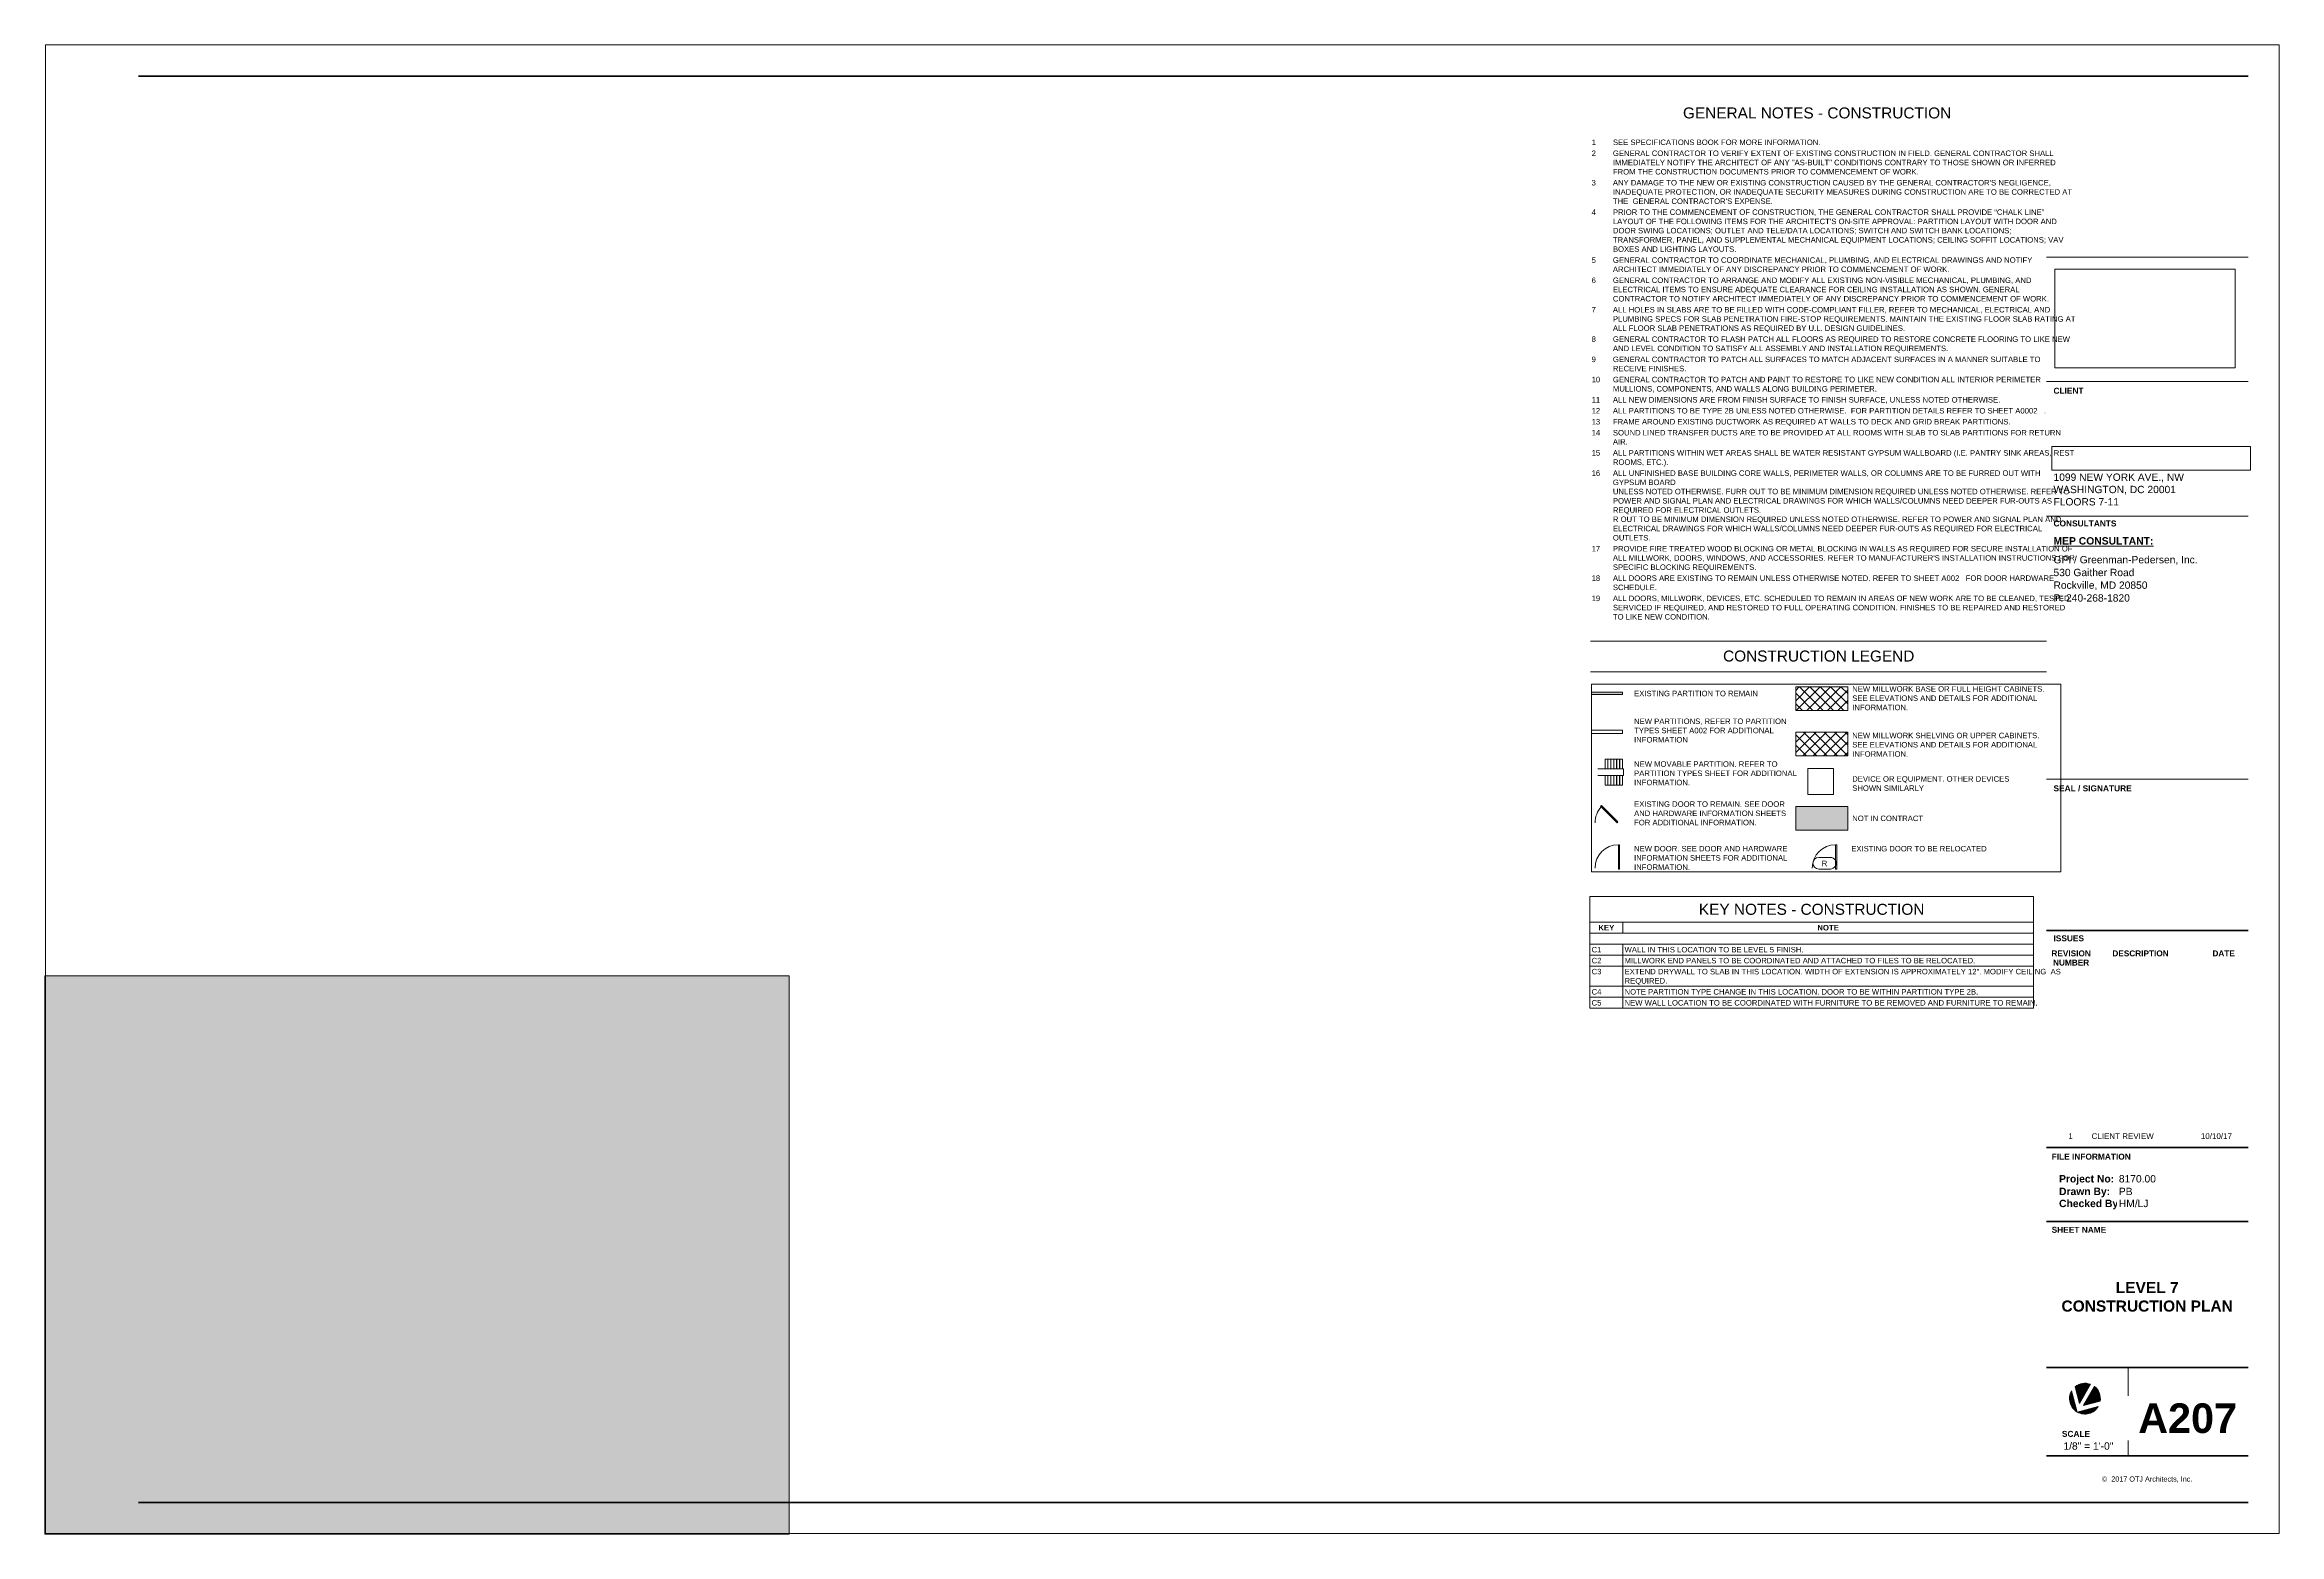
# Paper-space layout 'Layout1' of a CAD drawing. Header units: inches. Extents: x 0 to 36, y 0 to 24.
# The model-space entities are those that its viewports show. They can reach past a viewport. Long polylines and large blocks are cut down to what shows.
import ezdxf

# ---------------------------------------------------------------- set-up
doc = ezdxf.new("R2010")
doc.units = ezdxf.units.IN
doc.header["$MEASUREMENT"] = 0
doc.linetypes.add('Dash', pattern=[0.25, 0.125, -0.125])
doc.linetypes.add('Dash_2_', pattern=[0.25, 0.125, -0.125])
for name, color, linetype, lineweight in [('A-ANNO-NOTE', 131, 'Continuous', 9), ('A-DETL', 90, 'Continuous', 9), ('A-DETL-GENF', 92, 'Continuous', 9), ('A-DETL-THIN', 151, 'Continuous', 9), ('A-DOOR-IDEN', 31, 'Continuous', 9), ('A-WALL', 113, 'Continuous', 13), ('G-ANNO-REFR', 1, 'Dash', 9), ('G-ANNO-SCHD', 231, 'Continuous', 9), ('G-ANNO-TEXT', 231, 'Continuous', 9), ('G-ANNO-TTLB', 6, 'Continuous', 9), ('G-ANNO-TTLB-THIN', 151, 'Continuous', 9), ('G-ANNO-TTLB-WIDE', 214, 'Continuous', 50), ('Q-SPCQ-HDLN', 91, 'Dash_2_', 9)]:
    doc.layers.add(name, color=color, linetype=linetype, lineweight=lineweight)
doc.layers.add('G-ANNO-NPLT', color=191, linetype='Continuous', plot=False)
doc.styles.add('Arial_1', font='arial.ttf', dxfattribs={"height": 0.09220621257485029})
doc.styles.add('Arial_B_2', font='arialbd.ttf', dxfattribs={"height": 0.09513339392643282})
doc.styles.add('Swis721 Lt BT_1', font='swissl.ttf', dxfattribs={"height": 8.514637904468412})
doc.styles.add('Swis721 Lt BT_2', font='swissl.ttf', dxfattribs={"height": 0.09608532357473035})
doc.styles.add('Swis721 Lt BT_3', font='swissl.ttf', dxfattribs={"height": 0.08333333333333331})
doc.styles.add('Swis721 Lt BT_4', font='swissl.ttf', dxfattribs={"height": 0.1182588597842835})
doc.styles.add('Swis721 Lt BT_5', font='swissl.ttf', dxfattribs={"height": 0.1773882896764253})
doc.styles.add('Swis721 Lt BT_6', font='swissl.ttf', dxfattribs={"height": 0.08869414483821263})
doc.styles.add('Swis721 Lt BT_B_1', font='', dxfattribs={"height": 0.1192218798151002})
doc.styles.add('Swis721 Lt BT_B_2', font='', dxfattribs={"height": 0.4768875192604006})
doc.styles.add('Swis721 Lt BT_B_3', font='', dxfattribs={"height": 0.1788328197226502})
doc.styles.add('Swis721 Lt BT_B_4', font='', dxfattribs={"height": 0.08941640986132511})
doc.styles.get('Swis721 Lt BT_B_1').set_extended_font_data('Swis721 Lt BT', bold=True)
doc.styles.get('Swis721 Lt BT_B_2').set_extended_font_data('Swis721 Lt BT', bold=True)
doc.styles.get('Swis721 Lt BT_B_3').set_extended_font_data('Swis721 Lt BT', bold=True)
doc.styles.get('Swis721 Lt BT_B_4').set_extended_font_data('Swis721 Lt BT', bold=True)
picture_1 = doc.add_image_def('image1.jpg', size_in_pixel=(1248, 150))
picture_2 = doc.add_image_def('image2.jpg', size_in_pixel=(2551, 1396))
pattern_1 = [(45, (1285.537, 0), (-8.012226937624769, 8.01222693762477), []), (135, (1285.537, 0), (-8.01222693762477, -8.012226937624769), [])]

# ---------------------------------------------------------------- blocks, each defined once
blk = doc.blocks.new('TB-DC_VA-24 x 36 - DC_VA 24X36-3374688-LEVEL 7 CONSTRUCTION PLAN')
at = {"layer": 'G-ANNO-TTLB'}
h = blk.add_hatch(color=256, dxfattribs=at)
edge = h.paths.add_edge_path(flags=0)
edge.add_line((32.66517749473161, 2.311137523626253), (32.75616867069017, 1.971553831908551))
edge.add_arc((32.88046492856971, 2.186841265746675), 0.2485925157591483, 149.9999999999986, 240.0000000000104, ccw=False)
h = blk.add_hatch(color=256, dxfattribs=at)
edge = h.paths.add_edge_path(flags=0)
edge.add_line((32.79448804294488, 2.111040377379424), (32.72269999401936, 2.378957023345547))
edge.add_arc((32.88046492856972, 2.186841265746635), 0.2485925157591917, 68.45651933527552, 129.3927463647064, ccw=False)
edge.add_line((32.97174988950517, 2.418066901865336), (32.79448804294488, 2.111040377379424))
h = blk.add_hatch(color=256, dxfattribs=at)
edge = h.paths.add_edge_path(flags=0)
edge.add_line((33.12572452239279, 2.146270703399233), (32.85780787642671, 2.074482654473722))
edge.add_line((32.85780787642671, 2.074482654473722), (33.03506972298693, 2.38150917895962))
edge.add_arc((32.88046492856969, 2.186841265746723), 0.2485925157591436, -9.39274636469412, 51.5434806647329, ccw=False)
h = blk.add_hatch(color=256, dxfattribs=at)
edge = h.paths.add_edge_path(flags=0)
edge.add_line((32.75616867069017, 1.97155383190856), (33.09575236240782, 2.062545007867137))
edge.add_arc((32.88046492856971, 2.186841265746674), 0.248592515759136, 240.0000000000069, 330.0000000000087, ccw=False)
at = {"layer": 'A-ANNO-NOTE'}
for p, q in [((32.75616867069017, 1.971553831908565), (32.66517749473162, 2.311137523626257)), ((32.66517749473162, 2.311137523626253), (32.75616867069017, 1.971553831908569)), ((32.75616867069017, 1.971553831908551), (32.66517749473161, 2.311137523626253)), ((32.72269999401936, 2.378957023345545), (32.79448804294488, 2.111040377379423)), ((32.79448804294488, 2.111040377379424), (32.72269999401936, 2.378957023345546)), ((32.72269999401936, 2.378957023345547), (32.79448804294488, 2.111040377379424)), ((32.97174988950518, 2.418066901865338), (32.79448804294488, 2.111040377379423)), ((32.79448804294488, 2.111040377379423), (32.97174988950518, 2.418066901865338)), ((32.79448804294488, 2.111040377379424), (32.97174988950517, 2.418066901865336)), ((33.03506972298698, 2.381509178959574), (32.85780787642671, 2.074482654473721)), ((32.85780787642671, 2.07448265447372), (33.03506972298698, 2.381509178959573)), ((33.03506972298693, 2.38150917895962), (32.85780787642671, 2.074482654473722)), ((33.09575236240781, 2.062545007867142), (32.75616867069017, 1.971553831908566)), ((32.75616867069018, 1.971553831908561), (33.09575236240781, 2.062545007867137)), ((33.09575236240782, 2.062545007867137), (32.75616867069017, 1.97155383190856)), ((33.12572452239277, 2.146270703399232), (32.85780787642671, 2.07448265447372)), ((32.85780787642671, 2.07448265447372), (33.12572452239277, 2.146270703399233)), ((32.85780787642671, 2.074482654473722), (33.12572452239279, 2.146270703399233))]:
    blk.add_line(p, q, dxfattribs=at)
for centre, radius, start, end in [((32.88046492856971, 2.186841265746674), 0.2485925157591424, 149.9999999999968, 240.0000000000108), ((32.8804649285697, 2.186841265746679), 0.2485925157591398, 149.999999999994, 239.9999999953111), ((32.88046492856971, 2.186841265746675), 0.2485925157591486, 149.9999999999979, 240.00000000001), ((32.88046492856973, 2.186841265746622), 0.2485925157592049, 68.4565193352762, 129.3927463647056), ((32.88046492856973, 2.18684126574662), 0.2485925157592115, 68.45651933527687, 129.3927463647065), ((32.88046492856972, 2.186841265746635), 0.2485925157591917, 68.4565193352751, 129.3927463647061), ((32.88046492856969, 2.186841265746727), 0.2485925157591366, 350.6072536353049, 51.54348066473147), ((32.88046492856969, 2.186841265746724), 0.2485925157591366, 350.6072536353153, 51.54348066473151), ((32.88046492856969, 2.186841265746723), 0.2485925157591436, 350.6072536353055, 51.54348066473253), ((32.88046492856971, 2.186841265746673), 0.248592515759136, 240.0000000000082, 330.0000000000084), ((32.8804649285697, 2.186841265746679), 0.2485925157591307, 239.9999999953101, 330.0000000000065), ((32.88046492856971, 2.186841265746674), 0.2485925157591396, 240.0000000000067, 330.0000000000076)]:
    blk.add_arc(centre, radius, start, end, dxfattribs=at)
at = {"layer": 'G-ANNO-TTLB'}
for p, q in [((0.01249999999996198, 24.0124999999998), (0.01249999999996198, 0.01249999999916795)), ((36.0125, 24.0125), (0.01249999999999929, 24.0125)), ((36.0125, 0.01249999999988205), (36.0125, 24.0125)), ((32.26249999999998, 20.58615224385849), (35.51249999999998, 20.58615224385849)), ((32.26249999999998, 20.58615224385849), (35.51249999999998, 20.58615224385849)), ((0.01249999999996198, 0.01249999999916529), (36.01249999999995, 0.01249999999916529))]:
    blk.add_line(p, q, dxfattribs=at)
at = {"layer": 'G-ANNO-TTLB-THIN'}
for p, q in [((32.26249999999998, 18.58047974385848), (35.51249999999999, 18.58047974385848)), ((32.26249999999998, 16.41007603562076), (35.51249999999999, 16.41007603562076)), ((32.26249999999997, 12.17184017249794), (35.51249999999999, 12.17184017249794)), ((33.57501179533868, 2.690203614458643), (33.57501179533868, 1.262499999999882))]:
    blk.add_line(p, q, dxfattribs=at)
at = {"layer": 'G-ANNO-TTLB-WIDE'}
for p, q in [((35.51249999999999, 23.50249999999988), (1.512500000000036, 23.50249999999988)), ((32.26249999999997, 9.731457673865457), (35.51249999999999, 9.731457673865457)), ((35.51249999999999, 6.238084377275196), (32.26249999999996, 6.238084377275206)), ((35.51249999999999, 5.04106319586103), (32.26249999999996, 5.041063195861041)), ((32.26249999999996, 2.690203614458643), (35.51249999999999, 2.690203614458643)), ((32.26249999999995, 1.262499999999882), (35.51249999999999, 1.262499999999882)), ((1.512499999999998, 0.512499999999882), (32.26249999999998, 0.512499999999882)), ((32.26249999999998, 0.512499999999882), (35.51249999999999, 0.512499999999882))]:
    blk.add_line(p, q, dxfattribs=at)
at = {"layer": 'G-ANNO-TTLB', "attachment_point": 1, "bg_fill": 3, "box_fill_scale": 1.25, "bg_fill_color": 0, "bg_fill_transparency": 0}
for s, insert, char_height, width, line_spacing_factor, style in [('DESCRIPTION', (33.32202222069675, 9.411992460571073), 0.09513339392643282, 1.053, 0.9385317878468563, 'Arial_B_2'), ('DATE', (34.93478327608478, 9.411992460571073), 0.09513339392643282, 0.41625, 0.9385317878468563, 'Arial_B_2'), ('Project No:', (32.46268918111955, 5.79106529491365), 0.1192218798151002, 0.9719999999999999, 0.9985383491037771, 'Swis721 Lt BT_B_1'), ('\\fSwis721 Lt BT|b1|i0|c0|p34|;SCALE', (32.50898079860782, 1.667155000893929), 0.09608532357473035, 0.4960054163845632, 1.006669768884753, 'Swis721 Lt BT_2')]:
    blk.add_mtext(s, dxfattribs=dict(at, insert=insert, char_height=char_height, width=width, line_spacing_factor=line_spacing_factor, style=style))
at = {"layer": 'G-ANNO-TTLB', "insert": (33.88280484204999, 0.932760695162638), "char_height": 0.08333333333333331, "width": 1.691133294186729, "attachment_point": 2, "line_spacing_factor": 1.006669768884753, "style": 'Swis721 Lt BT_3'}
blk.add_mtext('©  2017 OTJ Architects, Inc.', dxfattribs=at)
at = {"layer": 'G-ANNO-TTLB'}
image = blk.add_image(picture_2, insert=(32.39394147330498, 18.80362172958001), size_in_units=(2.9068955071309204, 1.5907589682300123), dxfattribs=at)
image.dxf.flags = 7
at = {"layer": 'G-ANNO-TTLB', "attachment_point": 1, "bg_fill": 3, "box_fill_scale": 1.25, "bg_fill_color": 0, "bg_fill_transparency": 0}
for s, insert, char_height, width, line_spacing_factor, style in [('\\fSwis721 Lt BT|b1|i0|c0|p34|;CLIENT', (32.37337726309554, 18.4818786766096), 0.09608532357473035, 0.5374407582938387, 1.006669768884753, 'Swis721 Lt BT_2'), ('\\fSwis721 Lt BT|b1|i0|c0|p34|;CONSULTANTS', (32.37428590828188, 16.34272496837187), 0.09608532357473035, 1.134597156398104, 1.006669768884753, 'Swis721 Lt BT_2'), ('\\fSwis721 Lt BT|b1|i0|c0|p34|;SEAL / SIGNATURE', (32.37325769334894, 12.07303768922743), 0.09608532357473035, 1.395396073121191, 1.006669768884753, 'Swis721 Lt BT_2'), ('\\fSwis721 Lt BT|b1|i0|c0|p34|;ISSUES', (32.37329619640249, 9.65579013132555), 0.09608532357473035, 0.547190250507786, 1.006669768884753, 'Swis721 Lt BT_2'), ('\\fSwis721 Lt BT|b1|i0|c0|p34|;FILE INFORMATION', (32.3437895233209, 6.136053448319706), 0.09608532357473035, 1.428300609343263, 1.006669768884753, 'Swis721 Lt BT_2'), ('Drawn By:', (32.46268918111955, 5.587734365212077), 0.1192218798151002, 0.8879999999999998, 0.9985383491037771, 'Swis721 Lt BT_B_1'), ('\\fSwis721 Lt BT|b1|i0|c0|p34|;SHEET NAME', (32.3437895233209, 4.956461656030365), 0.09608532357473035, 0.9859174001354094, 1.006669768884753, 'Swis721 Lt BT_2')]:
    blk.add_mtext(s, dxfattribs=dict(at, insert=insert, char_height=char_height, width=width, line_spacing_factor=line_spacing_factor, style=style))
at = {"layer": 'G-ANNO-TTLB', "bg_fill": 3, "box_fill_scale": 1.25, "bg_fill_color": 0, "bg_fill_transparency": 0}
for s, insert, char_height, width, attachment_point, line_spacing_factor, style in [('\\LMEP CONSULTANT:', (32.37329619640249, 16.07384631350395), 0.1192218798151002, 1.7925, 1, 0.9985383491037771, 'Swis721 Lt BT_B_1'), ('REVISION\\PNUMBER', (32.65724285685402, 9.411992460571073), 0.09513339392643282, 0.7357499999999999, 2, 0.9385317878468563, 'Arial_B_2'), ('Checked By:', (32.46268918111955, 5.393544271185731), 0.1192218798151002, 1.1115, 1, 0.9985383491037771, 'Swis721 Lt BT_B_1')]:
    blk.add_mtext(s, dxfattribs=dict(at, insert=insert, char_height=char_height, width=width, attachment_point=attachment_point, line_spacing_factor=line_spacing_factor, style=style))
blk = doc.blocks.new('Family - ___-1369240-CONSTRUCTION PLAN SYMBOLS')
at = {"layer": 'A-WALL'}
for p, q in [((968.0370368221609, -427.9789121708199), (920.0370368221609, -427.9789121708199)), ((920.0370368221609, -427.9789121708199), (920.0370368221609, -432.97891217082)), ((968.0370368221609, -432.97891217082), (968.0370368221609, -427.9789121708199)), ((920.0370368221609, -432.97891217082), (968.0370368221609, -432.97891217082))]:
    blk.add_line(p, q, dxfattribs=at)
blk = doc.blocks.new('Family - ___-5542922-CONSTRUCTION PLAN SYMBOLS')
at = {"layer": 'Q-SPCQ-HDLN'}
for p, q in [((1254.812221408976, -527.3010912819044), (1254.812221408976, -487.3010912819081)), ((1254.812221408976, -487.3010912819081), (1294.812221408977, -487.3010912819081)), ((1294.812221408977, -487.3010912819081), (1294.812221408977, -527.3010912819044)), ((1294.812221408977, -527.3010912819044), (1254.812221408976, -527.3010912819044))]:
    blk.add_line(p, q, dxfattribs=at)
blk = doc.blocks.new('Door Tag - Door Tag-41184-CONSTRUCTION PLAN SYMBOLS')
at = {"layer": 'A-DOOR-IDEN'}
for p, q in [((1271.780479958849, -624.6612179651167), (1289.780479958849, -624.6612179651167)), ((1271.780479958849, -642.6612179651169), (1289.780479958849, -642.6612179651169))]:
    blk.add_line(p, q, dxfattribs=at)
for centre, radius, start, end in [((1271.780479958849, -633.6612179651169), 8.999999999999773, 90.00000000000435, 270.000000000004), ((1289.780479958849, -633.6612179651167), 8.999999999999943, 269.9999999999833, 89.99999999998371)]:
    blk.add_arc(centre, radius, start, end, dxfattribs=at)

msp = doc.modelspace()

# ---------------------------------------------------------------- hatches: boundary and pattern name
at = {"layer": 'A-DETL-GENF'}
h = msp.add_hatch(color=9, dxfattribs=at)
h.paths.add_polyline_path([(131.7649005817634, -847.9934023072891), (290.7393192734204, -780.4980938392805), (225.6004906440101, -627.0406303056952), (211.0866070616198, -633.2014083718179), (209.279475592357, -628.9440734246007), (209.4227129681784, -628.8832727658242), (203.5893272440661, -616.3735367104628), (207.7810007591105, -614.4189272499118), (213.6826429496416, -627.075039769877), (295.7687317820011, -592.2315622993958), (297.5758632512641, -596.4888972466134), (229.8578255912281, -625.2334988364323), (294.9965129118402, -778.6906294673523), (401.0845752748704, -733.6491281182933), (335.9494093295629, -580.2002933277166), (334.3960573893619, -580.8596521070423), (332.588925920099, -576.6023171598243), (420.9573918515333, -539.0921288248546), (422.7645233207961, -543.3494637720719), (340.2067442767806, -578.393161858454), (405.3417689132899, -731.8416637463652), (511.6880892321667, -686.6905145650478), (511.6880892321667, -619.1261375532248), (494.6710044223043, -619.1261375532248), (494.6710044223043, -614.1261375532246), (492.1710044223043, -614.1261375532246), (492.1710044223043, -540.0005168175769), (465.4211073173507, -540.0005168175769), (465.4211073173507, -525.2428181200039), (459.5847174588935, -527.7202186325011), (457.7775859896307, -523.4628836852835), (465.4211073173507, -520.2184013745053), (465.4211073173507, -507.3755168175766), (497.1710044223046, -507.3755168175766), (497.1710044223046, -511.5636333147619), (497.6710044223041, -511.5636333147619), (497.6710044223041, -516.5636333147614), (497.1710044223046, -516.5636333147614), (497.1710044223042, -614.1261375532246), (658.093483115927, -614.1261375532252), (718.6964438992526, -588.4017069129651), (718.6964438992526, -513.0484101492526), (720.73348023108, -513.0484101492526), (720.73348023108, -508.9381131245927), (744.7334802317005, -508.9381131245927), (744.7334802317005, -510.0631131245927), (757.983479750452, -510.0631131245927), (757.983479750452, -505.4382590785465), (677.1161451184945, -505.363711841491), (677.1161451184945, -505.4382590785465), (626.9834797504483, -505.4382590785465), (626.9834797504483, -505.317497239434), (560.6706375525221, -505.317497239434), (560.6706375525221, -516.5636333147618), (537.6710044223042, -516.5636333147614), (537.6710044223042, -511.5636333147619), (555.6706375525222, -511.5636333147619), (555.6706375525222, -395.3057728702994), (560.6706375525221, -395.3057728702994), (560.6706375525221, -438.438009354555), (560.1706375525217, -438.438009354555), (560.1706375525217, -441.9380093545549), (560.6706375525221, -441.9380093545549), (560.6706375525221, -498.3174972394339), (619.9834797504482, -498.3174972394339), (619.9834797504482, -477.9380818867766), (626.9834797504483, -477.9380818867766), (626.9834797504483, -501.9382590785463), (757.983479750452, -501.9382590785463), (757.983479750452, -376.9359923148447), (625.4591332033249, -376.9359923148447), (625.4591332033249, -433.4353236699368), (624.1900564768628, -433.4353236699317), (624.1900564768628, -433.9353236699367), (625.4591332033249, -433.9353236699367), (625.4591332033249, -441.9380093545553), (600.1706375525218, -441.9380093545553), (600.1706375525218, -438.4380093545554), (621.959133203325, -438.4380093545554), (621.959133203325, -303.2498531080801), (601.1706375525221, -303.2498531080801), (601.1706375525221, -299.7498531080799), (634.6082499095241, -299.7498531080799), (634.6082499095241, -357.0098805562843), (793.9591332033242, -357.0098805562843), (793.959133203325, -230.9908611284903), (634.9834369303277, -230.9908611284903), (634.9834369303278, -254.9908611284898), (560.6706375525224, -254.977240021357), (560.6706375525224, -299.7498531080799), (561.170637552522, -299.7498531080799), (561.170637552522, -303.2498531080796), (560.6706375525224, -303.2498531080796), (560.6706375525224, -346.7498531080799), (555.6706375525224, -346.7498531080799), (555.6706375525224, -249.9772400213569), (575.8413562539281, -249.9772400213571), (575.8413562539281, -200.8417931341543), (587.0913562539283, -200.8417931341543), (587.0913562539283, -243.7408611284898), (631.4834369303278, -243.7408611284898), (631.4834369303278, -224.9908611284896), (675.9834801254704, -224.99086112849), (675.9834801254704, -160.8417334490033), (555.73557380547, -160.8417334490033), (555.73557380547, 0.6582535666877901), (596.7334635365003, 0.6584493540498783), (596.7334635365003, -16.34211509228475), (638.7335150115289, -16.34211509228475), (638.7335150115289, 0.6584493540498783), (700.7334455503878, 0.6584493540498783), (700.7334455503878, -16.34211509228475), (742.7335150101659, -16.34211509228475), (742.7335150101659, 0.6584493540498783), (804.7334455503878, 0.6584493540498783), (804.7334455503878, -16.34211509228475), (846.7335150106526, -16.34211509228475), (846.7335150106526, 0.6584493540498783), (908.7334455503878, 0.6584493540493667), (908.7334455503878, -16.34211509228475), (950.7335150105097, -16.34211509228475), (950.7335150105107, 0.6584493540493667), (993.7334803340617, 0.6584493540488551), (993.7334803340617, -121.7445050640489), (988.7334803340617, -121.7445050640489), (988.7334803340617, -121.3417321479468), (980.1084802804533, -121.3417321479468), (980.1084802804533, -122.5917332798397), (769.7350734502113, -122.5917332798397), (769.7350734502111, -217.7167764952557), (963.7412392189528, -217.7167764952557), (963.7412392189528, -199.9389344555795), (988.7334803340615, -199.9389344555795), (988.7334803340615, -161.7445050640489), (993.7334803340617, -161.7445050640489), (993.7334803340617, -227.3264629265263), (968.7412392189528, -227.3264629265263), (968.7412392189528, -227.438934455579), (963.7412392189528, -227.438934455579), (963.7412392189528, -224.7167764952564), (769.7350734502111, -224.7167764952564), (769.7350734502111, -224.99086112849), (799.959133203325, -224.99086112849), (799.959133203325, -303.8572704857596), (963.7412392189525, -303.8572704857596), (963.7412392189525, -267.4389344555791), (968.7412392189528, -267.4389344555791), (968.7412392189528, -343.7376268459988), (1450.296101291782, -343.7376268460002), (1450.296101291782, -347.487626846), (1376.296101291781, -347.487626846), (1376.296101291781, -524.6528885093085), (1491.983601291781, -524.6528885093085), (1491.983601291781, -347.4876268460004), (1490.296101291781, -347.4876268460004), (1490.296101291781, -343.7376268460004), (1499.296101291782, -343.7376268460004), (1499.296101291782, -347.4876268460004), (1496.608601291782, -347.4876268460004), (1496.608601291782, -524.6528885093085), (1723.695840537156, -524.6528885093098), (1723.695840537156, -377.3626268460013), (1552.60848028008, -377.3626268460013), (1552.60848028008, -347.4876268459988), (1539.296101291781, -347.4876268460007), (1539.296101291781, -343.7376268460007), (1552.60848028008, -343.7376268459966), (1552.608480280081, 337.9979829426524), (1723.296101291783, 337.9979829426524), (1723.296101291783, 351.5871328168292), (1731.858601291762, 351.5871328168282), (1731.858601291762, 355.5871328164291), (1736.483601291761, 355.5871328164291), (1736.483601291761, 351.5871328168282), (1910.234484195759, 351.5871328168282), (1910.234484195759, 580.4323211622418), (-120.3534473380867, 580.4323211622418), (-120.3534473380867, 406.9622728470382), (53.86553422799171, 406.9622728470382), (53.86553422799171, 426.9622728470382), (70.73346294862719, 426.962272847038), (70.73346294862719, 422.337272847038), (58.49053422799177, 422.337272847038), (58.49053422799168, 402.3372728470382), (58.05303422799174, 402.3372728470382), (58.05303422799174, 327.6497728470384), (54.30303422799165, 327.6497728470384), (54.30303422799165, 402.3372728470382), (-120.3534473380867, 402.3372728470382), (-120.3534473380867, 286.9622728470385), (54.30303422799148, 286.9622728470385), (54.30303422799148, 287.6497728470381), (58.05303422799148, 287.6497728470381), (58.05303422799148, 279.6497728470382), (54.30303422799148, 279.6497728470382), (54.30303422799148, 282.3372728470378), (-120.3534473380867, 282.3372728470378), (-120.3534473380867, 166.9622728470384), (54.30303422799097, 166.9622728470384), (54.30303422799148, 239.6497728470381), (58.05303422799148, 239.6497728470381), (58.05303422799123, 160.649772847038), (54.30303422799131, 160.649772847038), (54.30303422799131, 162.3372728470378), (-120.3534473380867, 162.3372728470378), (-120.3534473380867, 0.5498509733606624), (-80.76277963279912, 0.5498509733606624), (-80.76277963279912, -12.89071568247209), (54.3030342279908, -12.89071568247209), (54.30303422799131, 120.6497728470379), (58.05303422799123, 120.6497728470379), (58.05303422799097, -20.20321568247243), (54.30303422799106, -20.20321568247243), (54.30303422799106, -17.51571568247249), (-80.76277963279912, -17.51571568247249), (-80.76277963279912, -30.95014902663933), (-120.3534473380867, -30.95014902663933), (-120.3534473380867, -193.037727152962), (54.30303422799071, -193.037727152962), (54.30303422799106, -60.20321568247237), (58.05303422799097, -60.20321568247237), (58.05303422799097, -218.2105032052563), (72.5237106386005, -252.2938704626557), (69.07193201969176, -253.759382102338), (54.30303422799071, -218.9736020089852), (54.30303422799071, -197.6627271529626), (-120.3534473380867, -197.6627271529626), (-120.3534473380867, -254.1691410194722), (-74.95594045656087, -361.0956745726784), (84.50127957421648, -290.1007461354212), (84.7040561763043, -290.5783540373641), (88.15583479521288, -289.112842397682), (140.8150910903657, -413.143310696543), (137.363312471457, -414.6088223362249), (86.30901679555978, -294.3585824570696), (-73.14820261338461, -365.3535106174688), (42.66588097020523, -638.1349769334946), (201.9239822259989, -566.6711693329685), (175.4016630028438, -504.2020821285863), (178.8534416217522, -502.7365704889036), (207.1538537848822, -569.3936716444871), (190.3099076288742, -576.9520471232524), (190.8762702894827, -578.1666157684461), (186.6845967744383, -580.1212252289968), (186.0898210027489, -578.8457244704574), (44.47371817119848, -642.3930469996596), (120.7891339116692, -822.1417473654277)], flags=0)
h.paths.add_polyline_path([(225.7559194588988, -805.7600982712632), (216.376644964633, -783.6687151103738), (238.4680281255222, -774.2894406161081), (247.8473026197878, -796.3808237769972), (232.9834802801108, -802.6915137298405)], flags=0)
h.paths.add_polyline_path([(446.6697510677, -711.9673533286444), (437.2904765734347, -689.875970167755), (459.3818597343239, -680.4966956734893), (468.7611342285896, -702.5880788343784), (455.3311543876883, -708.2900064349677)], flags=0)
h.paths.add_polyline_path([(516.3130892321666, -684.726891711549), (893.3413575028604, -524.6530919296657), (967.9420846501719, -524.6530919296657), (967.9420846501719, -523.3129362198774), (944.2334905811232, -523.3129362198774), (944.2334905811232, -523.6017166743533), (744.7334802317005, -523.6017166743533), (744.7334802317005, -532.9381131245926), (723.6964438992525, -532.9381131245926), (723.6964438992525, -561.4193000787214), (744.7334802317005, -561.4193000787214), (744.7334802317005, -585.4193000787214), (723.6964438992525, -585.4193000787214), (723.6964438992525, -591.7111347189438), (659.1107446130458, -619.1261375532248), (590.8130892321682, -619.1261375532248), (590.8130892321681, -647.0636372626774), (516.7337343546029, -647.0636372626774), (516.7337343546029, -643.5636372626775), (587.3130892321668, -643.5636372626775), (587.3130892321668, -619.1261375532248), (516.313089232169, -619.1261375532248), (516.3130892321666, -647.063637262677)], flags=0)
h.paths.add_polyline_path([(262.352751935316, -545.8758621342993), (246.2964517261338, -508.057811250142), (353.103644537803, -462.7109910891398), (227.520085008663, -166.9189728399781), (120.7891339116691, -212.4453681838956), (111.0061494754513, -189.4031107280819), (111.0061494754516, 5.620528494098152), (114.7561494754515, 5.620528494098152), (114.7561494754515, -29.21672933681969), (206.9834629485842, -29.21672933681969), (206.9834629485842, 5.620528494097981), (253.2075569950154, 5.620528494097811), (256.3973513630583, 0.09564258295034732), (258.3135614683279, 0.09564258295034732), (258.3135614683279, -3.404357417049709), (257.2619883919764, -3.404357417049709), (257.2619883919764, -33.09172933682009), (236.483480280111, -33.09172933682009), (236.483480280111, -149.2433418625025), (377.3049237930005, -149.231421102974), (377.2928786712464, -3.40435741705005), (298.3135614683278, -3.40435741705005), (298.3135614683278, 0.09564258295017679), (494.79258997672, 0.09564258295017679), (494.79258997672, -99.4844522256186), (491.3008151721592, -99.4847406415792), (491.2928790601313, -3.40435741705005), (380.7928786831858, -3.40435741705005), (380.8049238049397, -149.231421102974), (491.3049234279947, -149.2222939497857), (491.3052125233444, -139.4847404148146), (494.8041191070754, -139.4844514097786), (494.8092260580741, -201.3129396346752), (491.3092260461345, -201.3129396346752), (491.3049234279947, -152.7222939617251), (236.483480280111, -152.7433418744419), (236.4834802801109, -179.074902324564), (297.9446233727061, -323.836809276571), (491.3193450357078, -323.8208367814273), (491.3196341310577, -321.7453011560206), (494.8191735872857, -321.7450120987107), (494.8294959639136, -446.7152618543224), (415.963136342634, -480.355935253367), (414.589910835279, -477.1365794628477), (491.3293049762028, -444.4031693304137), (491.3193450357078, -327.3208367933667), (299.4305561197095, -327.3366865524394), (370.9363383574017, -495.7571368396784), (377.7972732293467, -492.8305852611914), (379.1704987367004, -496.0499410517104), (369.0847908136348, -500.352028885704), (354.4714554015061, -465.9326511334552), (287.2768316200853, -494.4612777192607), (301.9666360229739, -529.0607659668422), (263.0560769940304, -545.5773183592659)], flags=0)
h.paths.add_polyline_path([(263.0560769940304, -541.7750570383473), (297.3770581581566, -527.2066648665718), (284.0551715757642, -495.8290885829663), (271.8267129222008, -501.0208898166824), (281.205987416166, -523.112272977698), (259.1146042551514, -532.4915474716653), (262.352751935316, -540.1184871865098)], flags=0)
h.paths.add_polyline_path([(3.308469274886931, -538.9771653625843), (-6.070805219378811, -516.8857822016948), (16.02057794151038, -507.5065077074292), (19.35716039430373, -515.3652948084595), (155.5851218438292, -457.5273842133692), (152.9954366280694, -451.427794271251), (156.4472152469781, -449.9622826315691), (163.2213174651401, -465.9175985538776), (159.7695388462314, -467.3831101935602), (157.3925861994374, -461.7845778433569), (21.16476551989535, -519.6228199995011), (25.39985243577612, -529.5978908683186), (16.02057794151038, -533.5800222449778)], flags=0)
h.paths.add_polyline_path([(471.7334802800982, -535.3755168175767), (492.1710044223043, -535.3755168175767), (492.1710044223043, -532.938113124592), (471.7334802800982, -532.938113124592), (471.7334802800982, -512.0005168175768), (470.0461073173506, -512.0005168175768), (470.0461073173506, -535.3755168175767)], flags=0)
h.paths.add_polyline_path([(1552.60848028008, -523.3129362198791), (1542.733480207883, -523.3129362198791), (1542.733480207883, -499.3129362198792), (1566.733480207883, -499.3129362198792), (1566.733480207883, -523.3129362198791), (1556.35848028008, -523.3129362198791)], flags=0)
h.paths.add_polyline_path([(893.3413575028608, -520.1017166743534), (940.7334905811232, -520.1017166743534), (940.7334905811232, -497.3128919285834), (944.2334905811232, -497.3128919285834), (944.2334905811232, -500.8128919285833), (963.7412392189525, -500.8128919285833), (963.7412392189525, -457.4378800480577), (946.4834905811229, -457.4378800480577), (946.4834905811231, -308.85727048576), (799.959133203325, -308.85727048576), (799.959133203325, -363.0098805562849), (625.4591332033249, -363.0098805562849), (625.4591332033249, -370.9359923148443), (763.9834797504523, -370.9359923148447), (763.9834797504523, -513.5631131245925), (744.7334802317005, -513.5631131245925), (744.7334802317005, -520.1017166743534), (884.9941416093282, -520.1017166743534)], flags=0)
h.paths.add_polyline_path([(963.7412392189525, -452.4378800480578), (963.7412392189525, -308.8572704857646), (951.4834905811231, -308.8572704857639), (951.4834905811231, -452.4378800480575)], flags=0)
h.paths.add_polyline_path([(626.1812063100631, -357.0098805562843), (631.108249909524, -357.0098805562843), (631.108249909524, -303.2498531080801), (625.4591332033249, -303.2498531080801), (625.4591332033249, -357.0098805562843)], flags=0)
h.paths.add_polyline_path([(1203.931240121574, -287.8001268460025), (1048.584777090861, -287.8001268460025), (1048.570656352245, -116.8441256142373), (1052.06735239345, -116.8438365188876), (1052.04523370464, -76.84383848231248), (1048.56735240539, -76.84412575068801), (1048.560997271562, 0.09577775159641531), (1491.13892486023, 0.09577775159641531), (1491.13892486023, -77.99450506404968), (1487.63892486023, -77.99450506404968), (1487.63892486023, -3.404222248403982), (1268.733497611638, -3.404222248403982), (1268.733480280149, -29.3417293368235), (1240.733480280149, -29.3417293368235), (1240.733480280149, -3.404222248403982), (1166.057535915347, -3.404222248403982), (1166.057535915347, -120.2445050640484), (1487.63892486023, -120.2445050640484), (1487.63892486023, -117.9945050640496), (1491.13892486023, -117.9945050640496), (1491.13892486023, -287.8001268460025), (1483.460049656962, -287.8001268460025), (1483.460049656962, -284.300126846001), (1487.638924860228, -284.300126846001), (1487.63892486023, -123.7445050640495), (1052.071226326361, -123.7445050640495), (1052.08448800745, -284.300126846001), (1443.460049656962, -284.300126846001), (1443.460049656962, -287.8001268460025), (1210.733480294598, -287.8001268460025)], flags=0)
h.paths.add_polyline_path([(491.3191735992252, -281.7453013305106), (491.3158696284909, -281.7450122351609), (491.3196341310577, -225.3132278911639), (471.7334802800965, -225.312938795814), (471.7334802800965, -201.3148456606241), (494.8112084261249, -201.3148456606241), (494.8092260580741, -281.7450127839119), (491.3193450357078, -281.7453013305106)], flags=0)
h.paths.add_polyline_path([(679.4834801254702, -224.99086112849), (766.2350734502106, -224.99086112849), (766.2350734502107, -204.8130655476204), (679.4834801254702, -204.8130655476204), (679.4834801254702, -206.2162096314277)], flags=0)
h.paths.add_polyline_path([(679.4834801254702, -201.3130655476202), (766.2350734502107, -201.3130655476202), (766.2350734502114, -119.3417332798389), (679.4834801254709, -119.3417332798389), (679.4834801254702, -167.164314094165)], flags=0)
h.paths.add_polyline_path([(232.9834802801109, -170.8312112892588), (232.9834802801109, -164.5885458130338), (230.7394453493764, -165.545745391714), (232.2980088921237, -169.2166929075135)], flags=0)
h.paths.add_polyline_path([(227.8550517304473, -167.2802881510017), (227.6730923573361, -166.8537071136392), (227.5739276431737, -166.8960061087732)], flags=0)
h.paths.add_polyline_path([(668.2334801254707, -146.8417334490031), (668.2334801254709, -111.3417332798387), (771.7334455503859, -111.341733279839), (771.7334455503859, -24.34155064594972), (569.7355738054703, -24.34155064594972), (569.7355738054703, -146.8417334490031), (584.6549876086704, -146.8417334490031)], flags=0)
h.paths.add_polyline_path([(1077.045233704641, -120.2445050640484), (1162.557535915347, -120.2064120635791), (1162.557535915346, -3.404222248403982), (1052.061286378853, -3.404222248403982), (1052.071226326361, -120.2445050640484)], flags=0)
h.paths.add_polyline_path([(979.7334803340617, -111.341733279839), (979.7334803340617, -24.34155064595091), (775.233445550386, -24.34155064594972), (775.233445550386, -111.341733279839), (967.9420846501722, -111.341733279839)], flags=0)
h.paths.add_polyline_path([(248.7334802801109, -29.34172933682009), (253.5119883919764, -29.34172933682009), (253.5119883919764, -1.906762152858164), (251.1868310528517, 2.120528494097754), (210.4834629485843, 2.120528494097754), (210.4834629485843, -29.21672933682003), (220.7334802801108, -29.2167293368202), (220.7334802801108, -1.341729336820151), (248.7334802801109, -1.341729336820151), (248.7334802801109, -28.24693968957382)], flags=0)
h.paths.add_polyline_path([(-117.7521313074206, -27.45014902663945), (-84.2627796327991, -27.45014902663945), (-84.2627796327991, -27.34172933681901), (-117.7521313074206, -27.34172933681901), (-117.7521313074206, -2.950149026639394), (-120.3534473380867, -2.950149026639394), (-120.3534473380867, -27.45014902663945)], flags=0)
h.paths.add_polyline_path([(1052.04523370464, 18.80872999938293), (925.6916516194188, 18.80872999938293), (925.6916516194188, 72.74727734600354), (762.7685182215275, 72.74727734600354), (762.7685182215275, 107.711634468161), (727.6825359153468, 107.711634468161), (727.6825359153468, 297.1998731539988), (668.4834629486159, 297.1998731539988), (668.4834629486159, 107.7116344681612), (652.9834629486156, 107.7116344681612), (652.9834629486156, 313.6793488344319), (762.7685182215278, 313.6793488344317), (762.7685182215278, 340.6951694545338), (1165.225527068437, 340.6951694545341), (1165.22552706837, 219.7268635323294), (1487.616412028541, 219.7534917675639), (1487.616412028541, 333.753636704124), (1491.116412028541, 333.753636704124), (1491.116412028541, 213.9481675579046), (1487.616412028541, 213.9481675579046), (1487.616412028541, 216.2534917556235), (1376.431888595403, 216.2440189663276), (1376.431888595403, 76.27421580644982), (1487.616412028541, 76.28339950039559), (1487.616412028541, 173.9481675579046), (1491.116412028541, 173.9481675579046), (1491.116412028541, 72.78368858380712), (1248.549523563759, 72.76365288102885), (1248.549523563759, 102.2575613296266), (1252.049523563759, 102.2575613296266), (1252.049523563759, 76.26394198831899), (1372.931888595403, 76.27421580644982), (1372.931888595403, 216.2440189663276), (1214.293145361692, 216.2306265215113), (1214.299379156799, 179.0332413066961), (1252.049523563759, 179.0332413066961), (1252.049523563759, 175.5332413066962), (1231.04952356376, 175.5332413066962), (1231.04952356376, 140.7600275127681), (1252.049523563759, 140.7600275127681), (1252.049523563759, 137.260027512768), (1173.049523563759, 137.260027512768), (1173.049523563759, 140.7600275127681), (1210.799379144859, 140.7600275127681), (1210.793145373631, 216.2306265215113), (1076.495035915445, 216.2195336760624), (1076.495035915347, 216.6528754010012), (1072.995035915457, 216.6528754010012), (1072.995035915347, 216.2192445807114), (1052.04523370464, 216.2172250595263), (1052.058603825254, 176.6528754014013), (1072.995035915347, 176.6528754014013), (1072.995035915347, 177.6528754010012), (1076.495035915347, 177.6528754010012), (1076.495035915347, 173.1528754014012), (1052.04523370464, 173.1528754014065), (1052.058603825254, 76.24742300400275), (1173.049523563759, 76.25770578860799), (1173.049523563759, 102.2575613296266), (1176.549523563759, 102.2575613296266), (1176.549523563759, 72.75770577666877), (1052.058603825254, 72.74713279235816), (1052.058603825254, 18.80872999938293)], flags=0)
h.paths.add_polyline_path([(450.3959484368764, 72.19987315399884), (435.1838762897349, 72.19987315399935), (435.1838762897349, 104.8366344681626), (438.6838762897348, 104.8366344681626), (438.6838762897348, 75.69987315399923), (561.3523192692276, 75.69987315399923), (561.3443268762746, 168.961634468562), (526.6709629486213, 168.961634468562), (526.6982015804066, 174.4616344681619), (530.1709629486219, 174.4616344681619), (530.1709629486218, 172.461634468562), (561.3443268762746, 172.4616344685619), (561.3404447387061, 215.961634468162), (530.1709629486253, 215.9616344681652), (530.1709629486252, 213.461634468162), (526.6709629486239, 213.461634468162), (526.670962948624, 216.1503238863754), (402.5907177070223, 216.1503238863754), (402.5969500673899, 140.6968057908171), (439.2469662927672, 140.6968057908171), (439.2469662927672, 137.1968057908169), (361.2469662927671, 137.1968057908169), (361.2469662927671, 140.6968057908171), (382.3407175663073, 140.6968057908171), (382.3407175663073, 216.1503238863754), (240.3407171535432, 216.1503238863754), (240.346574495086, 76.18037666860225), (361.3522780485758, 76.19066067433151), (361.3501305069987, 102.1903714902899), (364.8501304950591, 102.1906605856398), (364.8525671558652, 72.69066068627096), (159.5840518476266, 72.67370577957165), (159.5840518476266, 76.17370579151121), (236.846574495086, 76.18037666860225), (236.8465744950861, 164.6501796527984), (114.5061494754517, 164.6397854008498), (114.5061494754516, 76.16998241665367), (119.5837629233543, 76.16998241665367), (119.5840519840826, 72.6704018327162), (111.0061494754516, 72.66969330936335), (111.0061494754518, 168.1397854127892), (236.8446818658775, 168.150468760089), (236.8392025467904, 330.1400938425267), (118.5892025467903, 330.1400938425267), (118.5892025467903, 333.6400938425271), (240.3392025467904, 333.6400938425267), (240.3407171535432, 219.650323886376), (561.3405737068562, 219.650323886376), (561.3405737068562, 333.900323886375), (564.8405737068564, 333.900323886375), (564.8526083765179, 72.19987315399884), (491.2928790601313, 72.19987315399884)], flags=0)
h.paths.add_polyline_path([(894.2931138651221, 80.74727734600428), (925.6916516194188, 80.74727734600428), (925.6916516194187, 140.7600275127687), (1048.545233704641, 140.7600275127687), (1048.545233704641, 216.2172250595263), (808.5227565637804, 216.1973995217437), (808.5227565637804, 219.6973995336829), (768.5224676209059, 219.6939093897236), (768.5227567007698, 216.1940955748882), (766.2685182215276, 216.1939093777881), (766.2685182215276, 80.74727734600428), (876.5450805112865, 80.74727734600428)], flags=0)
h.paths.add_polyline_path([(762.7685182215275, 111.2116344681611), (762.7685182215278, 310.1793488344301), (731.182535915347, 310.1793488344317), (731.182535915347, 111.2116344681613), (739.4740507368962, 111.2116344681611)], flags=0)
h.paths.add_polyline_path([(664.9834629486154, 111.2116344681613), (664.9834629486154, 310.1793488344318), (656.4834629486155, 310.1793488344318), (656.4834629486155, 111.2116344681613)], flags=0)
h.paths.add_polyline_path([(385.8407175663071, 140.6968057908171), (399.0969500554505, 140.6968057908171), (399.0907176950872, 216.1503238863754), (385.8407175663063, 216.1503238863754)], flags=0)
h.paths.add_polyline_path([(1214.299379156799, 175.5332413066961), (1214.29650693553, 175.5332413066961), (1214.299352353359, 141.0845295814828)], flags=0)
h.paths.add_polyline_path([(1227.549523563759, 140.7600275127681), (1227.549523563759, 175.5332413066961), (1214.299379156799, 175.5332413066961), (1214.299379156799, 140.7600275127681)], flags=0)
h.paths.add_polyline_path([(708.6286094049336, 300.6998731539989), (727.6825359153468, 300.6998731539989), (727.6825359153468, 310.1793488344318), (668.4834629486159, 310.1793488344318), (668.4834629486159, 300.6998731539989), (697.4845224243884, 300.6998731539989)], flags=0)
h.paths.add_polyline_path([(1731.858601291762, 395.5871328164292), (1731.858601291762, 410.2746302723056), (1678.921101291782, 410.2746302723056), (1678.921101291782, 398.1461397315582), (1599.733462948595, 398.1461397315585), (1599.733462948595, 402.7711397315584), (1674.296101291782, 402.7711397315584), (1674.296101291782, 414.8996302723055), (1731.858601291762, 414.8996302723053), (1731.858601291762, 580.1461397315593), (1736.483601291761, 580.1461397315593), (1736.483601291761, 395.5871328164292)], flags=0)
h.paths.add_polyline_path([(1437.045962948595, 398.1461397315587), (1299.733462948604, 398.1461397315587), (1299.733462948604, 402.7711397315589), (1432.420962948594, 402.7711397315589), (1432.420962948594, 580.1461397315593), (1437.045962948595, 580.1461397315593), (1437.045962948595, 402.7711397315589), (1508.733462948594, 402.7711397315589), (1508.733462948594, 398.1461397315587), (1487.616412028541, 398.1461397315587)], flags=0)
h.paths.add_polyline_path([(1552.171101291787, 398.1461397315587), (1548.733462948594, 398.1461397315587), (1548.733462948594, 402.7711397315584), (1552.171101291787, 402.7711397315584), (1552.171101291787, 548.1461397315593), (1556.796101291788, 548.1461397315593), (1556.796101291788, 402.7711397315584), (1559.733462948595, 402.7711397315584), (1559.733462948595, 398.1461397315587), (1552.608480280081, 398.1461397315587)], flags=0)
h.paths.add_polyline_path([(1259.733462948604, 398.1461397315592), (1248.733462948604, 398.1461397315592), (1248.733462948604, 402.7711397315594), (1252.171101291796, 402.7711397315594), (1252.171101291796, 550.146468491894), (1256.796101291796, 550.146468491894), (1256.796101291796, 402.7711397315592), (1259.733462948604, 402.7711397315592)], flags=0)
h.paths.add_polyline_path([(1161.807535915347, 398.1461397315595), (999.2334629486126, 398.1461397315595), (999.2334629486126, 402.7711397315597), (1132.420962948603, 402.7711397315597), (1132.420962948603, 580.1461397315593), (1137.045962948604, 580.1461397315593), (1137.045962948604, 402.7711397315597), (1208.733462948604, 402.7711397315597), (1208.733462948604, 398.1461397315595), (1164.307535915347, 398.1461397315595)], flags=0)
h.paths.add_polyline_path([(959.2334629486124, 398.1461397315602), (948.7334629486118, 398.1461397315604), (948.7334629486118, 402.7711397315606), (952.171101291805, 402.7711397315606), (952.171101291805, 548.6464684918938), (956.7961012918053, 548.6464684918938), (956.7961012918053, 402.7711397315601), (959.2334629486124, 402.7711397315601)], flags=0)
h.paths.add_polyline_path([(832.420962948612, 398.1461397315604), (830.7334629486124, 398.1461397315607), (830.7334629486124, 402.7711397315609), (832.420962948612, 402.7711397315609), (832.420962948612, 580.146468491894), (837.0459629486123, 580.146468491894), (837.0459629486123, 402.7711397315606), (908.7334629486116, 402.7711397315606), (908.7334629486116, 398.1461397315604), (834.432535915347, 398.1461397315604)], flags=0)
h.paths.add_polyline_path([(657.0459629486156, 398.1461397315607), (520.7334629486213, 398.1461397315607), (520.7334629486213, 402.7711397315609), (652.4209629486157, 402.7711397315609), (652.4209629486157, 580.146468491894), (657.045962948616, 580.146468491894), (657.045962948616, 402.7711397315609), (790.7334629486123, 402.7711397315609), (790.7334629486123, 398.1461397315607), (664.9834629486154, 398.1461397315607)], flags=0)
h.paths.add_polyline_path([(480.7334629486212, 398.1461397315616), (470.7334629486214, 398.1461397315619), (470.7334629486214, 402.771139731562), (472.4209629486211, 402.771139731562), (472.4209629486211, 580.146468491894), (477.0459629486213, 580.146468491894), (477.0459629486213, 402.771139731562), (480.7334629486212, 402.7711397315611)], flags=0)
h.paths.add_polyline_path([(280.7334629486275, 398.1461397315619), (280.7334629486275, 402.771139731562), (352.4209629486235, 402.771139731562), (352.4209629486235, 580.146468491894), (357.0459629486238, 580.146468491894), (357.0459629486238, 402.771139731562), (430.7334629486213, 402.771139731562), (430.7334629486213, 398.1461397315619), (352.4209629486235, 398.1461397315619)], flags=0)
h.paths.add_polyline_path([(240.3392025467904, 398.1461397315624), (229.7334629486274, 398.1461397315624), (229.7334629486274, 402.7711397315626), (232.4209629486271, 402.7711397315626), (232.4209629486271, 550.1464684918939), (237.0459629486273, 550.1464684918939), (237.0459629486273, 402.7711397315623), (240.7334629486274, 402.7711397315623), (240.7334629486274, 398.1461397315624)], flags=0)
h.paths.add_polyline_path([(117.0459629486273, 398.1461397315624), (112.4209629486271, 398.1461397315624), (112.4209629486271, 422.337272847038), (110.7334629486273, 422.337272847038), (110.7334629486273, 426.962272847038), (112.4209629486271, 426.962272847038), (112.4209629486271, 580.1462336630832), (117.0459629486273, 580.1462336630832), (117.0459629486273, 402.7711397315626), (189.7334629486274, 402.7711397315626), (189.7334629486274, 398.1461397315624), (118.5892025467903, 398.1461397315624)], flags=0)
h.paths.add_polyline_path([(222.7334629486273, 487.6637209523202), (222.7334802801172, 577.146468491894), (246.7334629486274, 577.146468491894), (246.7334629486274, 553.1464684918939), (222.7334802801172, 553.1464684918939)], flags=0)
h.paths.add_polyline_path([(1542.733618623293, 553.1464684918897), (1542.733618623293, 577.1464684918898), (1566.733601291804, 577.1464684918898), (1566.733601291804, 553.1464684918897), (1548.733462948594, 553.1464684918897)], flags=0)
h.paths.add_polyline_path([(1242.733618623293, 553.1464684918907), (1242.733618623293, 577.1464684918906), (1266.733601291804, 577.1464684918906), (1266.733601291804, 553.1464684918907), (1248.733462948604, 553.1464684918907)], flags=0)
h.paths.add_polyline_path([(952.171101291805, 553.1464684918916), (942.733618623293, 553.1464684918916), (942.733618623293, 577.1464684918916), (966.7336012918032, 577.1464684918916), (966.7336012918032, 553.1464684918916), (956.7961012918053, 553.1464684918916)], flags=0)
h.paths.add_polyline_path([(620.733601291802, 553.1464684918927), (596.7336186232917, 553.1464684918927), (596.7336186232917, 577.1464684918927), (620.733601291802, 577.1464684918927)], flags=0)
h.paths.add_polyline_path([(-39.26651971988304, 553.1464684918948), (-39.26651971988304, 577.1464684918948), (-15.26651971988305, 577.1464684918948), (-15.26651971988305, 553.1464684918948), (-19.44194424302706, 553.1464684918948)], flags=0)
h = msp.add_hatch(dxfattribs=at)
h.set_pattern_fill('FP_3', style=0, pattern_type=2)
h.set_pattern_definition(pattern_1)
h.paths.add_polyline_path([(2602.126340418171, -397.4078100057437), (2602.126340418171, -360.7344159983701), (2521.655974082117, -360.7344159983701), (2521.655974082117, -397.4078100057437)], flags=0)
for color, points in [(7, [(2253.496488457012, -372.6929517360502), (2253.496488457012, -369.1929517360502), (2205.496488457012, -369.1929517360502), (2205.496488457012, -372.6929517360502), (2205.574194697087, -372.6929517360502)]), (9, [(2602.126340418171, -582.399935291369), (2602.126340418171, -545.7265412839955), (2521.655974082117, -545.7265412839955), (2521.655974082117, -582.399935291369)])]:
    msp.add_hatch(color=color, dxfattribs=at).paths.add_polyline_path(points, flags=0)
h = msp.add_hatch(dxfattribs=at)
h.set_pattern_fill('FP_3', style=0, pattern_type=2)
h.set_pattern_definition(pattern_1)
h.paths.add_polyline_path([(2602.126340418171, -467.4078100057438), (2602.126340418171, -430.7344159983703), (2521.655974082117, -430.7344159983703), (2521.655974082117, -467.4078100057438)], flags=0)

# ---------------------------------------------------------------- linework, layer by layer
at = {"layer": 'A-DETL', "lineweight": 13}
for p, q in [((2226.655974082116, -472.7344159983698), (2230.905974082116, -472.7344159983698)), ((2226.655974082116, -487.6094159983693), (2226.655974082116, -472.7344159983698)), ((2230.905974082116, -472.7344159983698), (2230.905974082116, -487.6094159983693)), ((2231.155974082116, -472.7344159983698), (2235.405974082116, -472.7344159983698)), ((2231.155974082116, -487.6094159983693), (2231.155974082116, -472.7344159983698)), ((2235.405974082116, -472.7344159983698), (2235.405974082116, -487.6094159983693)), ((2235.780974082116, -472.7344159983697), (2240.045203776559, -472.7344159983697)), ((2235.780974082116, -487.6094159983693), (2235.780974082116, -472.7344159983697)), ((2240.045203776559, -472.7344159983697), (2240.045203776559, -487.6094159983693)), ((2240.280974082116, -472.7344159983697), (2244.530974082116, -472.7344159983697)), ((2240.280974082116, -487.6094159983693), (2240.280974082116, -472.7344159983697)), ((2244.530974082116, -472.7344159983697), (2244.530974082116, -487.6094159983693)), ((2244.905974082116, -472.7344159983697), (2249.155974082116, -472.7344159983697)), ((2244.905974082116, -487.6094159983693), (2244.905974082116, -472.7344159983697)), ((2249.155974082116, -472.7344159983697), (2249.155974082116, -487.6094159983693)), ((2249.405974082116, -472.7344159983697), (2253.655974082116, -472.7344159983697)), ((2249.405974082116, -487.6094159983697), (2249.405974082116, -472.7344159983697)), ((2253.655974082116, -472.7344159983697), (2253.655974082116, -487.6094159983697)), ((2230.905974082116, -487.6094159983693), (2226.655974082116, -487.6094159983693)), ((2235.405974082116, -487.6094159983693), (2231.155974082116, -487.6094159983693)), ((2240.045203776559, -487.6094159983693), (2235.780974082116, -487.6094159983693)), ((2244.530974082116, -487.6094159983693), (2240.280974082116, -487.6094159983693)), ((2249.155974082116, -487.6094159983693), (2244.905974082116, -487.6094159983693)), ((2253.655974082116, -487.6094159983697), (2249.405974082116, -487.6094159983697)), ((2226.655974082116, -497.8594159983698), (2226.655974082116, -512.7344159983693)), ((2230.905974082116, -497.8594159983698), (2226.655974082116, -497.8594159983698)), ((2230.905974082116, -512.7344159983693), (2230.905974082116, -497.8594159983698)), ((2231.155974082116, -497.8594159983698), (2231.155974082116, -512.7344159983693)), ((2235.405974082116, -497.8594159983698), (2231.155974082116, -497.8594159983698)), ((2235.405974082116, -512.7344159983693), (2235.405974082116, -497.8594159983698)), ((2235.780974082116, -497.8594159983698), (2235.780974082116, -512.7344159983694)), ((2240.045203776559, -497.8594159983698), (2235.780974082116, -497.8594159983698)), ((2240.045203776559, -512.7344159983694), (2240.045203776559, -497.8594159983698)), ((2240.280974082116, -497.8594159983698), (2240.280974082116, -512.7344159983694)), ((2244.530974082116, -497.8594159983698), (2240.280974082116, -497.8594159983698)), ((2244.530974082116, -512.7344159983694), (2244.530974082116, -497.8594159983698)), ((2244.905974082116, -497.8594159983698), (2244.905974082116, -512.7344159983694)), ((2249.155974082116, -497.8594159983698), (2244.905974082116, -497.8594159983698)), ((2249.155974082116, -512.7344159983694), (2249.155974082116, -497.8594159983698)), ((2249.405974082116, -497.8594159983694), (2249.405974082116, -512.7344159983694)), ((2253.655974082116, -497.8594159983694), (2249.405974082116, -497.8594159983694)), ((2253.655974082116, -512.7344159983694), (2253.655974082116, -497.8594159983694)), ((2226.655974082116, -512.7344159983693), (2230.905974082116, -512.7344159983693)), ((2231.155974082116, -512.7344159983693), (2235.405974082116, -512.7344159983693)), ((2235.780974082116, -512.7344159983694), (2240.045203776559, -512.7344159983694)), ((2240.280974082116, -512.7344159983694), (2244.530974082116, -512.7344159983694)), ((2244.905974082116, -512.7344159983694), (2249.155974082116, -512.7344159983694)), ((2249.405974082116, -512.7344159983694), (2253.655974082116, -512.7344159983694))]:
    msp.add_line(p, q, dxfattribs=at)
at = {"layer": 'A-DETL'}
for p, q in [((2215.655974082116, -487.6094159983693), (2255.155974082118, -487.6094159983694)), ((2255.155974082118, -487.6094159983694), (2255.155974082118, -497.8594159983694)), ((2255.155974082118, -497.8594159983694), (2215.655974082116, -497.8594159983693))]:
    msp.add_line(p, q, dxfattribs=at)
at = {"layer": 'A-DETL-THIN'}
for p, q in [((2602.12634041817, -360.7344159983697), (2521.655974082116, -360.7344159983697)), ((2521.655974082116, -360.7344159983697), (2521.655974082116, -397.4078100057434)), ((2602.12634041817, -397.4078100057434), (2602.12634041817, -360.7344159983697)), ((2253.496488457011, -369.1929517360498), (2205.496488457011, -369.1929517360498)), ((2205.496488457011, -369.1929517360498), (2205.496488457011, -372.6929517360498)), ((2205.496488457011, -372.6929517360502), (2205.496488457011, -369.1929517360502)), ((2205.496488457011, -369.1929517360502), (2253.496488457011, -369.1929517360502)), ((2253.496488457011, -372.6929517360498), (2253.496488457011, -369.1929517360498)), ((2253.496488457011, -369.1929517360502), (2253.496488457011, -372.6929517360502)), ((2205.496488457011, -372.6929517360498), (2253.496488457011, -372.6929517360498)), ((2205.496488457011, -372.6929517360502), (2253.496488457011, -372.6929517360502)), ((2521.655974082116, -397.4078100057434), (2602.12634041817, -397.4078100057434)), ((2602.12634041817, -430.7344159983697), (2521.655974082116, -430.7344159983697)), ((2521.655974082116, -430.7344159983697), (2521.655974082116, -467.4078100057433)), ((2602.12634041817, -467.4078100057433), (2602.12634041817, -430.7344159983697)), ((2521.655974082116, -467.4078100057433), (2602.12634041817, -467.4078100057433)), ((2221.277496611158, -544.2436342288084), (2219.863283048788, -545.6578477911784)), ((2246.741187556118, -569.7073251737687), (2221.277496611158, -544.2436342288084)), ((2245.326973993748, -571.1215387361386), (2219.863283048788, -545.6578477911784)), ((2602.12634041817, -545.726541283995), (2521.655974082115, -545.726541283995)), ((2521.655974082115, -545.726541283995), (2521.655974082115, -582.3999352913685)), ((2602.12634041817, -582.3999352913685), (2602.12634041817, -545.726541283995)), ((2246.741187556118, -569.7073251737687), (2245.326973993748, -571.1215387361387)), ((2521.655974082115, -582.3999352913685), (2602.12634041817, -582.3999352913685)), ((2247.287051888113, -642.7600674150017), (2247.287051888114, -605.0549680742868)), ((2249.287051888109, -605.0549680742868), (2247.287051888114, -605.0549680742868)), ((2249.287051888109, -642.7600674150017), (2249.287051888109, -605.0549680742868)), ((2583.287051888113, -642.7600674150017), (2583.287051888114, -605.0549680742868)), ((2585.287051888109, -605.0549680742868), (2583.287051888114, -605.0549680742868)), ((2585.287051888109, -642.7600674150017), (2585.287051888109, -605.0549680742868)), ((2249.287051888109, -642.7600674150017), (2247.287051888113, -642.7600674150017)), ((2585.287051888109, -642.7600674150017), (2583.287051888113, -642.7600674150017))]:
    msp.add_line(p, q, dxfattribs=at)
for centre, radius, start in [((2247.326973993744, -571.1215387361387), 36.06659275674476, 137.2472110727699), ((2247.326973993743, -641.1215387361387), 36.06659275674485, 90.06342070193232), ((2583.326973993743, -641.1215387361387), 36.06659275674485, 90.06342070193232)]:
    msp.add_arc(centre, radius, start, 179.9999999999998, dxfattribs=at)

# ---------------------------------------------------------------- block references
at = {"lineweight": 9}
for name in ['Family - ___-1369240-CONSTRUCTION PLAN SYMBOLS', 'Family - ___-5542922-CONSTRUCTION PLAN SYMBOLS']:
    msp.add_blockref(name, (1285.537157874925, 0), dxfattribs=at)
at = {"layer": 'A-DOOR-IDEN'}
msp.add_blockref('Door Tag - Door Tag-41184-CONSTRUCTION PLAN SYMBOLS', (1285.537157874925, 0), dxfattribs=at)

# ---------------------------------------------------------------- texts
at = {"layer": 'A-DOOR-IDEN', "insert": (2566.27631615753, -629.7950865358614), "char_height": 8.51463790446841, "width": 9.179999999999996, "attachment_point": 2, "line_spacing_factor": 1.006669768884752, "style": 'Swis721 Lt BT_1'}
msp.add_mtext('R', dxfattribs=at)
at = {"layer": 'G-ANNO-TEXT', "color": 7, "char_height": 8.514637904468412, "attachment_point": 1, "line_spacing_factor": 1.006669768884753, "style": 'Swis721 Lt BT_1'}
for s, insert, width in [('NEW MILLWORK BASE OR FULL HEIGHT CABINETS.\\PSEE ELEVATIONS AND DETAILS FOR ADDITIONAL\\PINFORMATION.', (2609.11913465931, -359.8033721638221), 332.748), ('EXISTING PARTITION TO REMAIN', (2271.627736638331, -366.8033721638221), 211.032), ('NEW PARTITIONS, REFER TO PARTITION\\PTYPES SHEET A002 FOR ADDITIONAL\\PINFORMATION', (2271.627736638331, -409.8033721638223), 258.984), ('NEW MILLWORK SHELVING OR UPPER CABINETS.\\PSEE ELEVATIONS AND DETAILS FOR ADDITIONAL\\PINFORMATION.', (2609.11913465931, -431.803372163822), 322.596), ('NEW MOVABLE PARTITION. REFER TO\\PPARTITION TYPES SHEET FOR ADDITIONAL\\PINFORMATION.', (2271.627736638331, -475.9961013456544), 277.344), ('DEVICE OR EQUIPMENT. OTHER DEVICES\\PSHOWN SIMILARLY', (2609.11913465931, -499.010355719142), 270.108), ('EXISTING DOOR TO REMAIN. SEE DOOR\\PAND HARDWARE INFORMATION SHEETS\\PFOR ADDITIONAL INFORMATION.', (2271.627736638331, -537.933131258371), 262.44), ('NOT IN CONTRACT', (2609.11913465931, -560.010355719142), 123.12), ('NEW DOOR. SEE DOOR AND HARDWARE\\PINFORMATION SHEETS FOR ADDITIONAL\\PINFORMATION.', (2271.627736638331, -606.9331312583706), 266.328), ('EXISTING DOOR TO BE RELOCATED', (2607.62773663833, -606.9331312583706), 233.388)]:
    msp.add_mtext(s, dxfattribs=dict(at, insert=insert, width=width))

psp = doc.layouts.get("Layout1")

# ---------------------------------------------------------------- linework, layer by layer
at = {"layer": 'A-DETL-THIN'}
for p, q in [((24.91176723588248, 14.39548697957311), (32.26250000000002, 14.39548697957308)), ((24.91176723588248, 13.90548697957312), (32.26250000000002, 13.90548697957309))]:
    psp.add_line(p, q, dxfattribs=at)

# ---------------------------------------------------------------- pictures from other files: only their frames are drawn
at = {"layer": 'G-ANNO-REFR'}
image = psp.add_image(picture_1, insert=(32.34405744550791, 17.15268304544774), size_in_units=(3.204571087640048, 0.3851647941875058), dxfattribs=at)
image.dxf.flags = 7

# ---------------------------------------------------------------- viewports
at = {"layer": '0'}
psp.add_viewport(center=(6, 4.5), size=(12, 9), view_center_point=(6, 4.5), view_height=12, dxfattribs=at)
at = {"layer": 'G-ANNO-NPLT'}
psp.add_viewport(center=(28.7094176197869, 12.19115390298417), size=(7.568086045512097, 3.028509395330117), view_center_point=(2568.764618641592, -501.8828896155646), view_height=290.7369019516913, status=3, dxfattribs=at)

# ---------------------------------------------------------------- next in the draw order: block references
at = {"layer": 'G-ANNO-TTLB'}
psp.add_blockref('TB-DC_VA-24 x 36 - DC_VA 24X36-3374688-LEVEL 7 CONSTRUCTION PLAN', (0, 0), dxfattribs=at)

# ---------------------------------------------------------------- next in the draw order: linework, layer by layer
at = {"layer": 'A-DETL-THIN'}
for p, q in [((24.90174150479377, 10.28385986734999), (24.90174150479377, 9.86719320068332)), ((32.04994728480762, 10.28385986734999), (24.90174150479377, 10.28385986734999)), ((32.04994728480762, 9.86719320068332), (32.04994728480762, 10.28385986734999)), ((24.90174150479377, 9.86719320068332), (24.90174150479377, 8.479842010207127)), ((24.90174150479377, 9.86719320068332), (32.04994728480762, 9.86719320068332)), ((25.43268717732521, 9.86719320068332), (25.43268717732521, 9.690258676873794)), ((32.04994728480762, 9.86719320068332), (32.04994728480762, 8.479842010207127)), ((25.43268717732521, 9.690258676873794), (24.90174150479377, 9.690258676873794)), ((25.43268717732521, 9.513324153064271), (24.90174150479377, 9.513324153064271)), ((32.04994728480762, 9.690258676873794), (25.43268717732521, 9.690258676873794)), ((32.04994728480762, 9.513324153064271), (25.43268717732521, 9.513324153064271)), ((25.43268717732521, 9.513324153064271), (25.43268717732521, 9.336389629254747)), ((25.43268717732521, 9.336389629254747), (24.90174150479377, 9.336389629254747)), ((25.43268717732521, 9.159455105445222), (24.90174150479377, 9.159455105445222)), ((32.04994728480762, 9.336389629254747), (25.43268717732521, 9.336389629254747)), ((25.43268717732521, 9.336389629254747), (25.43268717732521, 9.159455105445222)), ((32.04994728480762, 9.159455105445222), (25.43268717732521, 9.159455105445222)), ((25.43268717732521, 9.159455105445222), (25.43268717732521, 8.833711057826175)), ((25.43268717732521, 8.833711057826175), (24.90174150479377, 8.833711057826175)), ((25.43268717732521, 8.656776534016652), (24.90174150479377, 8.656776534016652)), ((32.04994728480762, 8.833711057826175), (25.43268717732521, 8.833711057826175)), ((25.43268717732521, 8.833711057826175), (25.43268717732521, 8.65677653401665)), ((32.04994728480762, 8.656776534016652), (25.43268717732521, 8.656776534016652)), ((25.43268717732521, 8.656776534016652), (25.43268717732521, 8.479842010207127)), ((32.04994728480762, 8.479842010207127), (24.90174150479377, 8.479842010207127))]:
    psp.add_line(p, q, dxfattribs=at)

# ---------------------------------------------------------------- next in the draw order: texts
at = {"layer": 'G-ANNO-SCHD'}
for s, insert, char_height, width, attachment_point, line_spacing_factor, style in [('GENERAL NOTES - CONSTRUCTION', (28.56356441132562, 23.00104747264498), 0.1773882896764253, 4.850999999999998, 2, 1.006669768884752, 'Swis721 Lt BT_5'), ('1', (24.92986650479378, 22.483261065902), 0.08869414483821263, 0.07874999999999999, 1, 1.006669768884752, 'Swis721 Lt BT_6'), ('SEE SPECIFICATIONS BOOK FOR MORE INFORMATION.', (25.27278992598482, 22.483261065902), 0.08869414483821263, 3.748499999999999, 1, 1.006669768884752, 'Swis721 Lt BT_6'), ('2', (24.92986650479378, 22.30632654209248), 0.08869414483821263, 0.07874999999999999, 1, 1.006669768884752, 'Swis721 Lt BT_6'), ('GENERAL CONTRACTOR TO VERIFY EXTENT OF EXISTING CONSTRUCTION IN FIELD. GENERAL CONTRACTOR SHALL\\PIMMEDIATELY NOTIFY THE ARCHITECT OF ANY "AS-BUILT" CONDITIONS CONTRARY TO THOSE SHOWN OR INFERRED\\PFROM THE CONSTRUCTION DOCUMENTS PRIOR TO COMMENCEMENT OF WORK.', (25.27278992598482, 22.30632654209248), 0.08869414483821263, 7.919999999999999, 1, 1.006669768884752, 'Swis721 Lt BT_6'), ('3', (24.92986650479378, 21.83177297066391), 0.08869414483821263, 0.07874999999999999, 1, 1.006669768884752, 'Swis721 Lt BT_6'), ("ANY DAMAGE TO THE NEW OR EXISTING CONSTRUCTION CAUSED BY THE GENERAL CONTRACTOR'S NEGLIGENCE,\\PINADEQUATE PROTECTION, OR INADEQUATE SECURITY MEASURES DURING CONSTRUCTION ARE TO BE CORRECTED AT\\PTHE  GENERAL CONTRACTOR'S EXPENSE.", (25.27278992598482, 21.83177297066391), 0.08869414483821263, 8.242874999999998, 1, 1.006669768884752, 'Swis721 Lt BT_6'), ('4', (24.92986650479378, 21.35721939923534), 0.08869414483821263, 0.07874999999999999, 1, 1.006669768884752, 'Swis721 Lt BT_6'), ("PRIOR TO THE COMMENCEMENT OF CONSTRUCTION, THE GENERAL CONTRACTOR SHALL PROVIDE “CHALK LINE”\\PLAYOUT OF THE FOLLOWING ITEMS FOR THE ARCHITECT'S ON-SITE APPROVAL: PARTITION LAYOUT WITH DOOR AND\\PDOOR SWING LOCATIONS; OUTLET AND TELE/DATA LOCATIONS; SWITCH AND SWITCH BANK LOCATIONS;\\PTRANSFORMER, PANEL, AND SUPPLEMENTAL MECHANICAL EQUIPMENT LOCATIONS; CEILING SOFFIT LOCATIONS; VAV\\PBOXES AND LIGHTING LAYOUTS.", (25.27278992598482, 21.35721939923534), 0.08869414483821263, 8.131499999999999, 1, 1.006669768884752, 'Swis721 Lt BT_6'), ('5', (24.92986650479378, 20.58504678018772), 0.08869414483821263, 0.07874999999999999, 1, 1.006669768884752, 'Swis721 Lt BT_6'), ('GENERAL CONTRACTOR TO COORDINATE MECHANICAL, PLUMBING, AND ELECTRICAL DRAWINGS AND NOTIFY\\PARCHITECT IMMEDIATELY OF ANY DISCREPANCY PRIOR TO COMMENCEMENT OF WORK.', (25.27278992598482, 20.58504678018772), 0.08869414483821263, 7.583624999999999, 1, 1.006669768884752, 'Swis721 Lt BT_6'), ('6', (24.92986650479378, 20.25930273256867), 0.08869414483821263, 0.07874999999999999, 1, 1.006669768884752, 'Swis721 Lt BT_6'), ('GENERAL CONTRACTOR TO ARRANGE AND MODIFY ALL EXISTING NON-VISIBLE MECHANICAL, PLUMBING, AND\\PELECTRICAL ITEMS TO ENSURE ADEQUATE CLEARANCE FOR CEILING INSTALLATION AS SHOWN. GENERAL\\PCONTRACTOR TO NOTIFY ARCHITECT IMMEDIATELY OF ANY DISCREPANCY PRIOR TO COMMENCEMENT OF WORK.', (25.27278992598482, 20.25930273256867), 0.08869414483821263, 7.834499999999998, 1, 1.006669768884752, 'Swis721 Lt BT_6'), ('7', (24.92986650479378, 19.7847491611401), 0.08869414483821263, 0.07874999999999999, 1, 1.006669768884752, 'Swis721 Lt BT_6'), ('ALL HOLES IN SLABS ARE TO BE FILLED WITH CODE-COMPLIANT FILLER, REFER TO MECHANICAL, ELECTRICAL AND\\PPLUMBING SPECS FOR SLAB PENETRATION FIRE-STOP REQUIREMENTS. MAINTAIN THE EXISTING FLOOR SLAB RATING AT\\PALL FLOOR SLAB PENETRATIONS AS REQUIRED BY U.L. DESIGN GUIDELINES.', (25.27278992598482, 19.7847491611401), 0.08869414483821263, 8.285625, 1, 1.006669768884752, 'Swis721 Lt BT_6'), ('8', (24.92986650479378, 19.31019558971153), 0.08869414483821263, 0.07874999999999999, 1, 1.006669768884752, 'Swis721 Lt BT_6'), ('GENERAL CONTRACTOR TO FLASH PATCH ALL FLOORS AS REQUIRED TO RESTORE CONCRETE FLOORING TO LIKE NEW\\PAND LEVEL CONDITION TO SATISFY ALL ASSEMBLY AND INSTALLATION REQUIREMENTS.', (25.27278992598482, 19.31019558971153), 0.08869414483821263, 8.225999999999999, 1, 1.006669768884752, 'Swis721 Lt BT_6'), ('9', (24.92986650479378, 18.98445154209248), 0.08869414483821263, 0.07874999999999999, 1, 1.006669768884752, 'Swis721 Lt BT_6'), ('GENERAL CONTRACTOR TO PATCH ALL SURFACES TO MATCH ADJACENT SURFACES IN A MANNER SUITABLE TO\\PRECEIVE FINISHES.', (25.27278992598482, 18.98445154209248), 0.08869414483821263, 7.701749999999998, 1, 1.006669768884752, 'Swis721 Lt BT_6'), ('10', (24.92986650479378, 18.65870749447343), 0.08869414483821263, 0.1575, 1, 1.006669768884752, 'Swis721 Lt BT_6'), ('GENERAL CONTRACTOR TO PATCH AND PAINT TO RESTORE TO LIKE NEW CONDITION ALL INTERIOR PERIMETER\\PMULLIONS, COMPONENTS, AND WALLS ALONG BUILDING PERIMETER.', (25.27278992598482, 18.65870749447343), 0.08869414483821263, 7.667999999999997, 1, 1.006669768884752, 'Swis721 Lt BT_6'), ('11', (24.92986650479378, 18.33296344685439), 0.08869414483821263, 0.1575, 1, 1.006669768884752, 'Swis721 Lt BT_6'), ('12', (24.92986650479378, 18.15602892304486), 0.08869414483821263, 0.1575, 1, 1.006669768884752, 'Swis721 Lt BT_6'), ('ALL NEW DIMENSIONS ARE FROM FINISH SURFACE TO FINISH SURFACE, UNLESS NOTED OTHERWISE.', (25.27278992598482, 18.33296344685439), 0.08869414483821263, 6.97725, 1, 1.006669768884752, 'Swis721 Lt BT_6'), ('ALL PARTITIONS TO BE TYPE 2B UNLESS NOTED OTHERWISE.  FOR PARTITION DETAILS REFER TO SHEET A0002   .', (25.27278992598482, 18.15602892304486), 0.08869414483821263, 7.729874999999997, 1, 1.006669768884752, 'Swis721 Lt BT_6'), ('13', (24.92986650479378, 17.97909439923534), 0.08869414483821263, 0.1575, 1, 1.006669768884752, 'Swis721 Lt BT_6'), ('14', (24.92986650479378, 17.80215987542582), 0.08869414483821263, 0.1575, 1, 1.006669768884752, 'Swis721 Lt BT_6'), ('SOUND LINED TRANSFER DUCTS ARE TO BE PROVIDED AT ALL ROOMS WITH SLAB TO SLAB PARTITIONS FOR RETURN\\PAIR.', (25.27278992598482, 17.80215987542582), 0.08869414483821263, 8.032499999999999, 1, 1.006669768884752, 'Swis721 Lt BT_6'), ('FRAME AROUND EXISTING DUCTWORK AS REQUIRED AT WALLS TO DECK AND GRID BREAK PARTITIONS.', (25.27278992598482, 17.97909439923534), 0.08869414483821263, 7.138124999999999, 1, 1.006669768884752, 'Swis721 Lt BT_6'), ('15', (24.92986650479378, 17.47641582780676), 0.08869414483821263, 0.1575, 1, 1.006669768884752, 'Swis721 Lt BT_6'), ('16', (24.92986650479378, 17.15067178018772), 0.08869414483821263, 0.1575, 1, 1.006669768884752, 'Swis721 Lt BT_6'), ('17', (24.92986650479378, 15.93207058971153), 0.08869414483821263, 0.1575, 1, 1.006669768884752, 'Swis721 Lt BT_6'), ('18', (24.92986650479378, 15.45751701828296), 0.08869414483821263, 0.1575, 1, 1.006669768884752, 'Swis721 Lt BT_6'), ('19', (24.92986650479378, 15.13177297066391), 0.08869414483821263, 0.1575, 1, 1.006669768884752, 'Swis721 Lt BT_6'), ('KEY NOTES - CONSTRUCTION', (28.4758443948007, 10.16362910940736), 0.1773882896764253, 4.06575, 2, 1.006669768884752, 'Swis721 Lt BT_5'), ('KEY', (25.16721434105949, 9.823499491497024), 0.08941640986132511, 0.2711249999999999, 2, 0.9985383491037769, 'Swis721 Lt BT_B_4'), ('NOTE', (28.74131723106642, 9.823499491497024), 0.08941640986132511, 0.3903749999999999, 2, 0.9985383491037769, 'Swis721 Lt BT_B_4'), ('C1', (24.92986650479378, 9.468908178854864), 0.08869414483821263, 0.18225, 1, 1.006669768884752, 'Swis721 Lt BT_6'), ('WALL IN THIS LOCATION TO BE LEVEL 5 FINISH.', (25.46081217732521, 9.468908178854864), 0.08869414483821263, 3.218624999999999, 1, 1.006669768884752, 'Swis721 Lt BT_6'), ('C2', (24.92986650479378, 9.291973655045341), 0.08869414483821263, 0.18225, 1, 1.006669768884752, 'Swis721 Lt BT_6'), ('C3', (24.92986650479378, 9.115039131235818), 0.08869414483821263, 0.18225, 1, 1.006669768884752, 'Swis721 Lt BT_6'), ('MILLWORK END PANELS TO BE COORDINATED AND ATTACHED TO FILES TO BE RELOCATED.', (25.46081217732521, 9.291973655045341), 0.08869414483821263, 6.326999999999999, 1, 1.006669768884752, 'Swis721 Lt BT_6'), ('EXTEND DRYWALL TO SLAB IN THIS LOCATION. WIDTH OF EXTENSION IS APPROXIMATELY 12". MODIFY CEILING  AS\\PREQUIRED.', (25.46081217732521, 9.115039131235818), 0.08869414483821263, 7.804124999999999, 1, 1.006669768884752, 'Swis721 Lt BT_6'), ('C4', (24.92986650479378, 8.78929508361677), 0.08869414483821263, 0.18225, 1, 1.006669768884752, 'Swis721 Lt BT_6'), ('NOTE PARTITION TYPE CHANGE IN THIS LOCATION. DOOR TO BE WITHIN PARTITION TYPE 2B.', (25.46081217732521, 8.78929508361677), 0.08869414483821263, 6.329249999999999, 1, 1.006669768884752, 'Swis721 Lt BT_6'), ('C5', (24.92986650479378, 8.612360559807247), 0.08869414483821263, 0.18225, 1, 1.006669768884752, 'Swis721 Lt BT_6'), ('NEW WALL LOCATION TO BE COORDINATED WITH FURNITURE TO BE REMOVED AND FURNITURE TO REMAIN.', (25.46081217732521, 8.612360559807247), 0.08869414483821263, 7.433999999999998, 1, 1.006669768884752, 'Swis721 Lt BT_6'), ('1', (32.64989789615396, 6.465127627393619), 0.09220621257485029, 0.08549999999999998, 2, 0.9385317878468563, 'Arial_1'), ('CLIENT REVIEW', (32.98729579230793, 6.465127627393619), 0.09220621257485029, 1.191375, 1, 0.9385317878468563, 'Arial_1'), ('10/10/17', (34.74868490745388, 6.465127627393619), 0.09220621257485029, 0.5984999999999999, 1, 0.9385317878468563, 'Arial_1')]:
    psp.add_mtext(s, dxfattribs=dict(at, insert=insert, char_height=char_height, width=width, attachment_point=attachment_point, line_spacing_factor=line_spacing_factor, style=style))
at = {"layer": 'G-ANNO-TEXT', "color": 7, "insert": (28.58946702282085, 14.24653653383749), "char_height": 0.1773882896764253, "width": 3.478499999999999, "attachment_point": 2, "line_spacing_factor": 1.006669768884752, "style": 'Swis721 Lt BT_5'}
psp.add_mtext('CONSTRUCTION LEGEND', dxfattribs=at)
at = {"layer": 'G-ANNO-TTLB', "bg_fill": 3, "box_fill_scale": 1.25, "bg_fill_color": 0, "bg_fill_transparency": 0}
for s, insert, char_height, width, attachment_point, line_spacing_factor, style in [('1099 NEW YORK AVE., NW\\PWASHINGTON, DC 20001\\PFLOORS 7-11', (32.37329619640249, 17.1000412806318), 0.1182588597842835, 2.341499999999999, 1, 1.006669768884753, 'Swis721 Lt BT_4'), ('530 Gaither Road', (32.37329619640249, 15.56359298676874), 0.1182588597842835, 1.5015, 1, 1.006669768884753, 'Swis721 Lt BT_4'), ('8170.00', (33.42686801243938, 5.790102274882832), 0.1182588597842835, 0.6824999999999999, 1, 1.006669768884753, 'Swis721 Lt BT_4'), ('LEVEL 7\\PCONSTRUCTION PLAN', (33.88280484204999, 4.066819291450501), 0.1788328197226502, 3.089249999999999, 2, 0.9985383491037769, 'Swis721 Lt BT_B_3'), (' 1/8" = 1\'-0"', (32.91308870049761, 1.482167472870454), 0.1182588597842835, 0.9959999999999999, 2, 1.006669768884753, 'Swis721 Lt BT_4')]:
    psp.add_mtext(s, dxfattribs=dict(at, insert=insert, char_height=char_height, width=width, attachment_point=attachment_point, line_spacing_factor=line_spacing_factor, style=style))

# ---------------------------------------------------------------- next in the draw order: texts
at = {"layer": 'G-ANNO-SCHD', "char_height": 0.08869414483821263, "attachment_point": 1, "line_spacing_factor": 1.006669768884752, "style": 'Swis721 Lt BT_6'}
for s, insert, width in [('ALL PARTITIONS WITHIN WET AREAS SHALL BE WATER RESISTANT GYPSUM WALLBOARD (I.E. PANTRY SINK AREAS, REST\\PROOMS, ETC.).', (25.27278992598482, 17.47641582780676), 8.18775), ('ALL UNFINISHED BASE BUILDING CORE WALLS, PERIMETER WALLS, OR COLUMNS ARE TO BE FURRED OUT WITH\\PGYPSUM BOARD\\PUNLESS NOTED OTHERWISE. FURR OUT TO BE MINIMUM DIMENSION REQUIRED UNLESS NOTED OTHERWISE. REFER TO\\PPOWER AND SIGNAL PLAN AND ELECTRICAL DRAWINGS FOR WHICH WALLS/COLUMNS NEED DEEPER FUR-OUTS AS\\PREQUIRED FOR ELECTRICAL OUTLETS.\\PR OUT TO BE MINIMUM DIMENSION REQUIRED UNLESS NOTED OTHERWISE. REFER TO POWER AND SIGNAL PLAN AND\\PELECTRICAL DRAWINGS FOR WHICH WALLS/COLUMNS NEED DEEPER FUR-OUTS AS REQUIRED FOR ELECTRICAL\\POUTLETS.', (25.27278992598482, 17.15067178018772), 8.223749999999997)]:
    psp.add_mtext(s, dxfattribs=dict(at, insert=insert, width=width))
at = {"layer": 'G-ANNO-TTLB', "bg_fill": 3, "box_fill_scale": 1.25, "bg_fill_color": 0, "bg_fill_transparency": 0}
for s, insert, char_height, width, attachment_point, line_spacing_factor, style in [('GPI / Greenman-Pedersen, Inc.', (32.37329619640249, 15.76988024126645), 0.1182588597842835, 2.6715, 1, 1.006669768884753, 'Swis721 Lt BT_4'), ('Rockville, MD 20850', (32.37329619640249, 15.35970344980814), 0.1182588597842835, 1.735499999999999, 1, 1.006669768884753, 'Swis721 Lt BT_4'), ('PB', (33.42686801243938, 5.586771345181259), 0.1182588597842835, 0.2459999999999999, 1, 1.006669768884753, 'Swis721 Lt BT_4'), ('A207', (34.53460310334949, 2.110651249691214), 0.4768875192604006, 1.77, 2, 0.9985383491037771, 'Swis721 Lt BT_B_2')]:
    psp.add_mtext(s, dxfattribs=dict(at, insert=insert, char_height=char_height, width=width, attachment_point=attachment_point, line_spacing_factor=line_spacing_factor, style=style))

# ---------------------------------------------------------------- next in the draw order: texts
at = {"layer": 'G-ANNO-SCHD', "insert": (25.27278992598482, 15.93207058971153), "char_height": 0.08869414483821263, "width": 8.301374999999998, "attachment_point": 1, "line_spacing_factor": 1.006669768884752, "style": 'Swis721 Lt BT_6'}
psp.add_mtext("PROVIDE FIRE TREATED WOOD BLOCKING OR METAL BLOCKING IN WALLS AS REQUIRED FOR SECURE INSTALLATION OF\\PALL MILLWORK, DOORS, WINDOWS, AND ACCESSORIES. REFER TO MANUFACTURER'S INSTALLATION INSTRUCTIONS FOR\\PSPECIFIC BLOCKING REQUIREMENTS.", dxfattribs=at)
at = {"layer": 'G-ANNO-TTLB', "char_height": 0.1182588597842835, "attachment_point": 1, "line_spacing_factor": 1.006669768884753, "style": 'Swis721 Lt BT_4', "bg_fill": 3, "box_fill_scale": 1.25, "bg_fill_color": 0, "bg_fill_transparency": 0}
for s, insert, width in [('P: 240-268-1820', (32.37329619640249, 15.15331154623078), 1.4085), ('HM/LJ', (33.42686801243938, 5.392581251154914), 0.5549999999999999)]:
    psp.add_mtext(s, dxfattribs=dict(at, insert=insert, width=width))

# ---------------------------------------------------------------- next in the draw order: texts
at = {"layer": 'G-ANNO-SCHD', "char_height": 0.08869414483821263, "attachment_point": 1, "line_spacing_factor": 1.006669768884752, "style": 'Swis721 Lt BT_6'}
for s, insert, width in [('ALL DOORS ARE EXISTING TO REMAIN UNLESS OTHERWISE NOTED. REFER TO SHEET A002   FOR DOOR HARDWARE\\PSCHEDULE.', (25.27278992598482, 15.45751701828296), 7.916624999999999), ('ALL DOORS, MILLWORK, DEVICES, ETC. SCHEDULED TO REMAIN IN AREAS OF NEW WORK ARE TO BE CLEANED, TESTED,\\PSERVICED IF REQUIRED, AND RESTORED TO FULL OPERATING CONDITION. FINISHES TO BE REPAIRED AND RESTORED\\PTO LIKE NEW CONDITION.', (25.27278992598482, 15.13177297066391), 8.258624999999999)]:
    psp.add_mtext(s, dxfattribs=dict(at, insert=insert, width=width))

doc.saveas('drawing.dxf')
